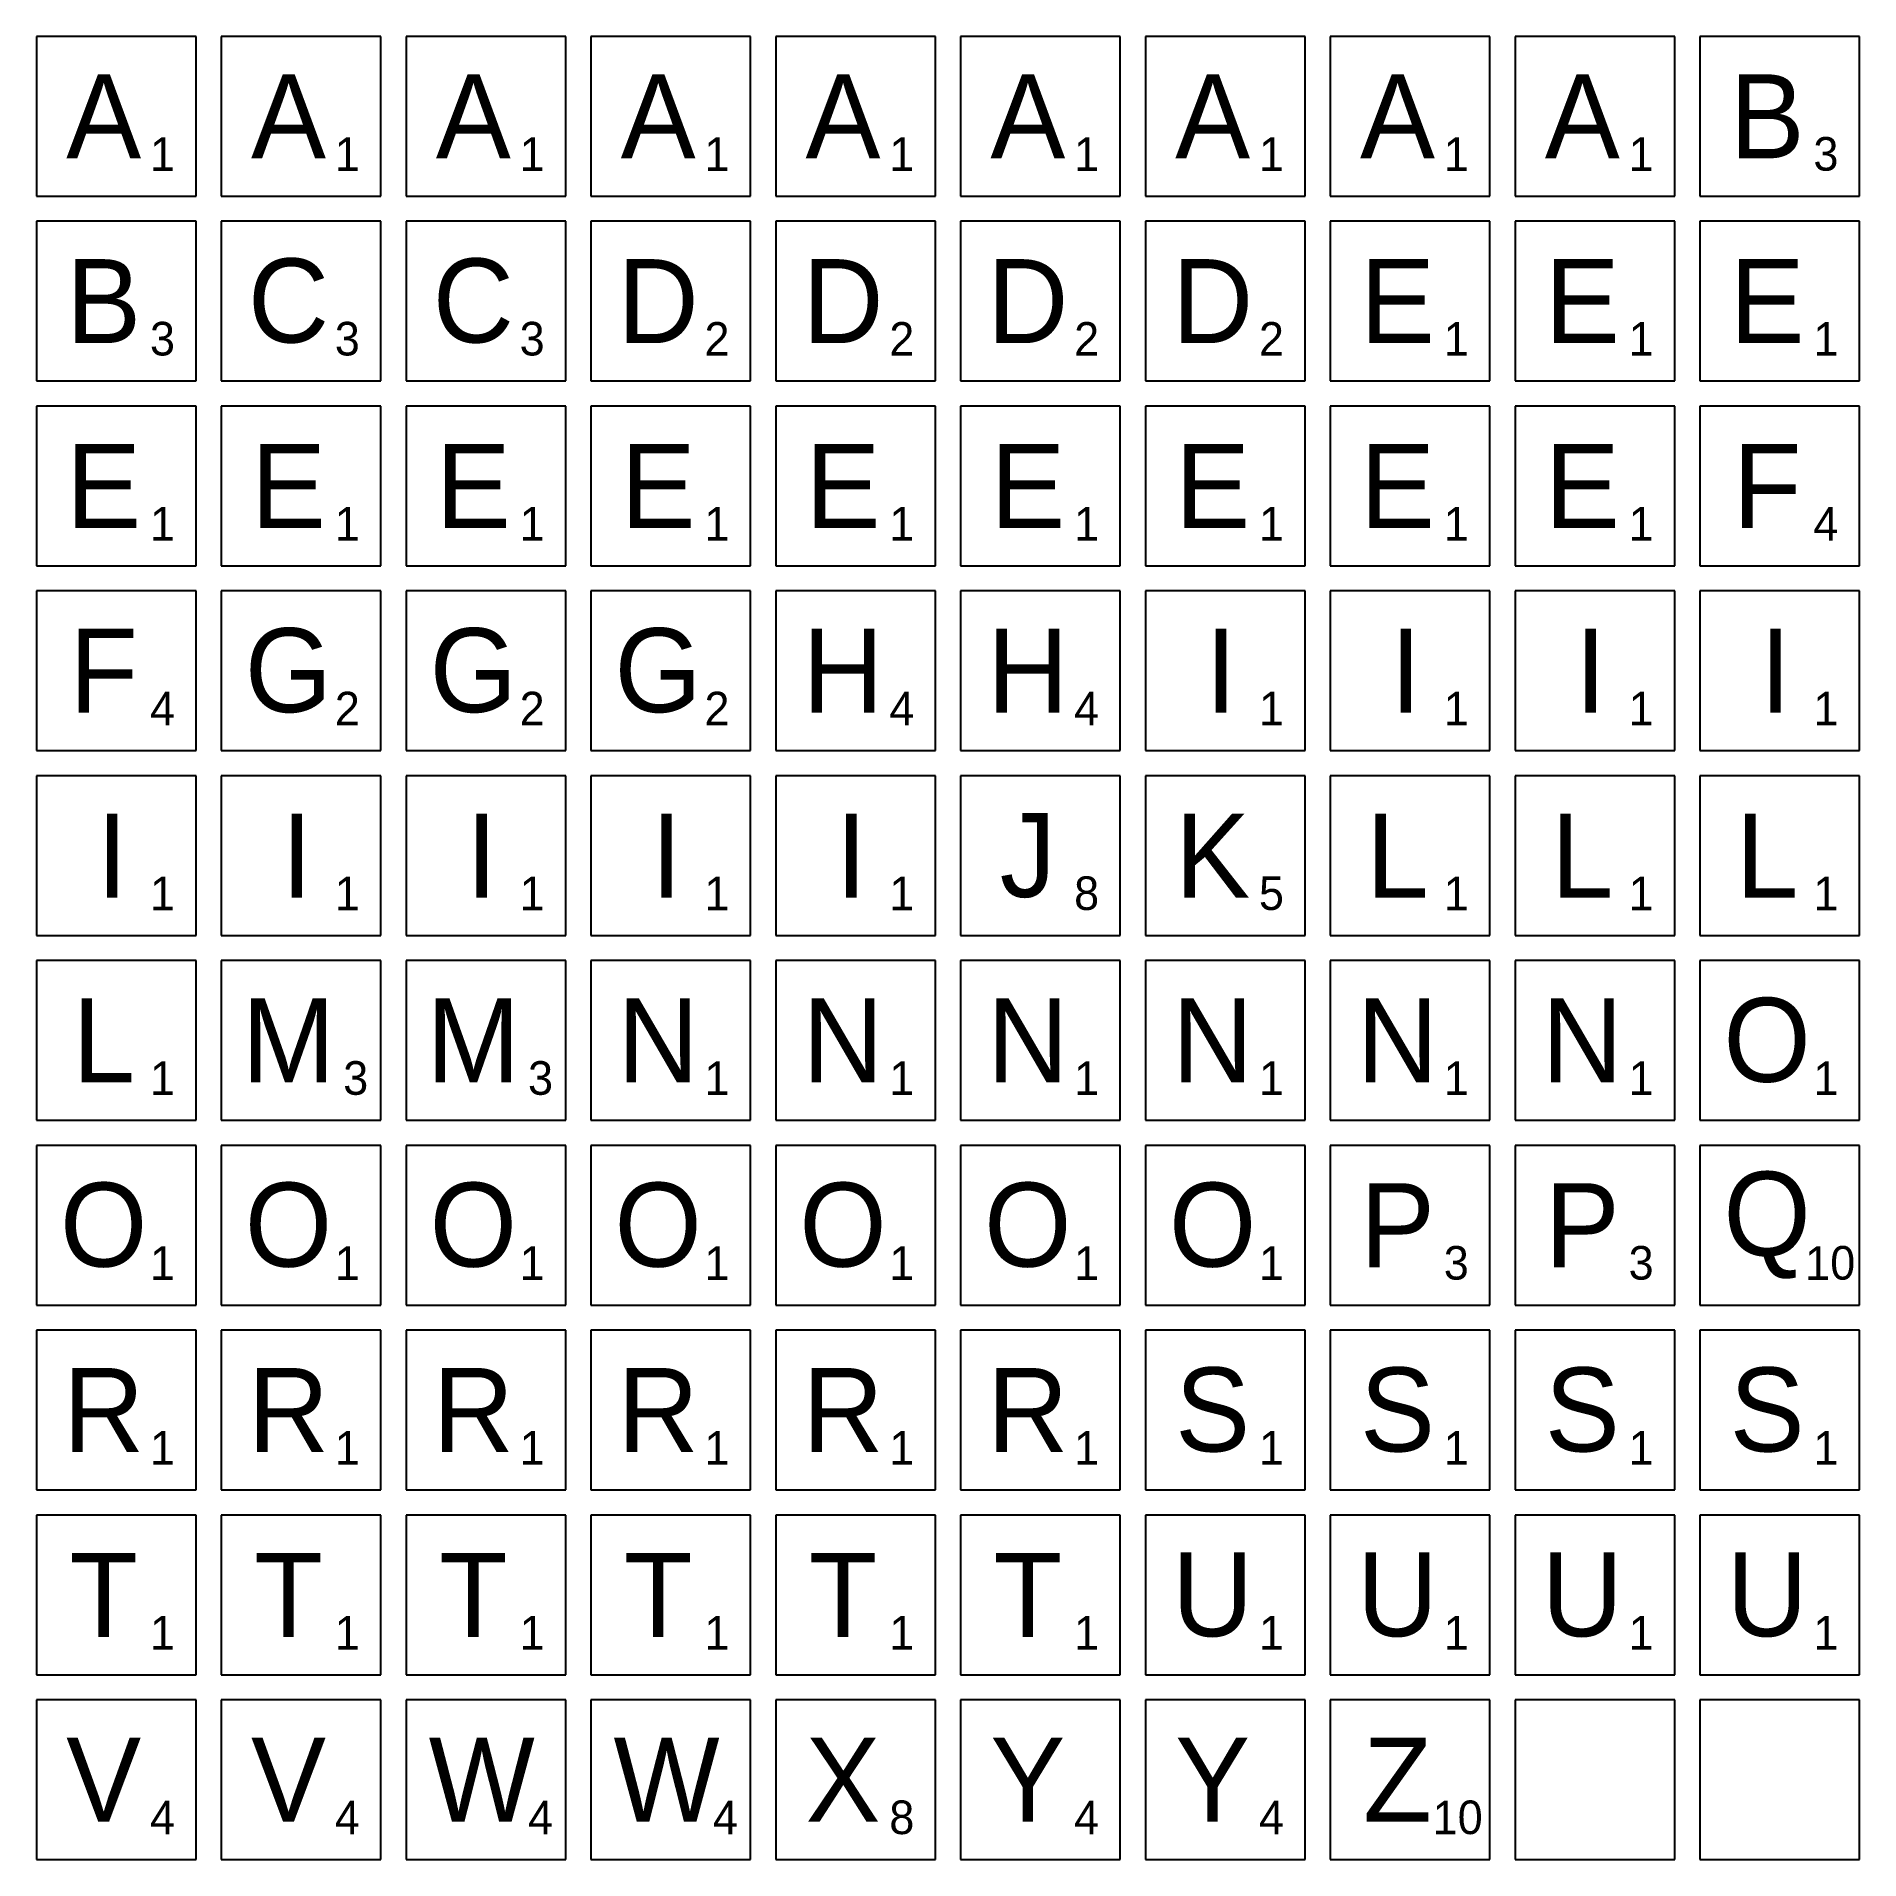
# Model space of a CAD drawing. Header units: millimetres. Extents: x 0 to 217, y 0 to 217.
import ezdxf

# ---------------------------------------------------------------- set-up
doc = ezdxf.new("R2010")
doc.units = ezdxf.units.MM
doc.layers.get('0').update_dxf_attribs({"linetype": 'CONTINUOUS', "lineweight": 25, "true_color": 0x000000})
doc.layers.add('letter', color=7, linetype='CONTINUOUS', lineweight=25, true_color=0x000000)
doc.layers.add('score', color=7, linetype='CONTINUOUS', lineweight=25, true_color=0x000000)
doc.styles.add('textstyle0', font='')
doc.styles.add('textstyle1', font='')
doc.styles.add('textstyle10', font='')
doc.styles.add('textstyle100', font='')
doc.styles.add('textstyle101', font='')
doc.styles.add('textstyle102', font='')
doc.styles.add('textstyle103', font='')
doc.styles.add('textstyle104', font='')
doc.styles.add('textstyle105', font='')
doc.styles.add('textstyle106', font='')
doc.styles.add('textstyle107', font='')
doc.styles.add('textstyle108', font='')
doc.styles.add('textstyle109', font='')
doc.styles.add('textstyle11', font='')
doc.styles.add('textstyle110', font='')
doc.styles.add('textstyle111', font='')
doc.styles.add('textstyle112', font='')
doc.styles.add('textstyle113', font='')
doc.styles.add('textstyle114', font='')
doc.styles.add('textstyle115', font='')
doc.styles.add('textstyle116', font='')
doc.styles.add('textstyle117', font='')
doc.styles.add('textstyle118', font='')
doc.styles.add('textstyle119', font='')
doc.styles.add('textstyle12', font='')
doc.styles.add('textstyle120', font='')
doc.styles.add('textstyle121', font='')
doc.styles.add('textstyle122', font='')
doc.styles.add('textstyle123', font='')
doc.styles.add('textstyle124', font='')
doc.styles.add('textstyle125', font='')
doc.styles.add('textstyle126', font='')
doc.styles.add('textstyle127', font='')
doc.styles.add('textstyle128', font='')
doc.styles.add('textstyle129', font='')
doc.styles.add('textstyle13', font='')
doc.styles.add('textstyle130', font='')
doc.styles.add('textstyle131', font='')
doc.styles.add('textstyle132', font='')
doc.styles.add('textstyle133', font='')
doc.styles.add('textstyle134', font='')
doc.styles.add('textstyle135', font='')
doc.styles.add('textstyle136', font='')
doc.styles.add('textstyle137', font='')
doc.styles.add('textstyle138', font='')
doc.styles.add('textstyle139', font='')
doc.styles.add('textstyle14', font='')
doc.styles.add('textstyle140', font='')
doc.styles.add('textstyle141', font='')
doc.styles.add('textstyle142', font='')
doc.styles.add('textstyle143', font='')
doc.styles.add('textstyle144', font='')
doc.styles.add('textstyle145', font='')
doc.styles.add('textstyle146', font='')
doc.styles.add('textstyle147', font='')
doc.styles.add('textstyle148', font='')
doc.styles.add('textstyle149', font='')
doc.styles.add('textstyle15', font='')
doc.styles.add('textstyle150', font='')
doc.styles.add('textstyle151', font='')
doc.styles.add('textstyle152', font='')
doc.styles.add('textstyle153', font='')
doc.styles.add('textstyle154', font='')
doc.styles.add('textstyle155', font='')
doc.styles.add('textstyle156', font='')
doc.styles.add('textstyle157', font='')
doc.styles.add('textstyle158', font='')
doc.styles.add('textstyle159', font='')
doc.styles.add('textstyle16', font='')
doc.styles.add('textstyle160', font='')
doc.styles.add('textstyle161', font='')
doc.styles.add('textstyle162', font='')
doc.styles.add('textstyle163', font='')
doc.styles.add('textstyle164', font='')
doc.styles.add('textstyle165', font='')
doc.styles.add('textstyle166', font='')
doc.styles.add('textstyle167', font='')
doc.styles.add('textstyle168', font='')
doc.styles.add('textstyle169', font='')
doc.styles.add('textstyle17', font='')
doc.styles.add('textstyle170', font='')
doc.styles.add('textstyle171', font='')
doc.styles.add('textstyle172', font='')
doc.styles.add('textstyle173', font='')
doc.styles.add('textstyle174', font='')
doc.styles.add('textstyle175', font='')
doc.styles.add('textstyle176', font='')
doc.styles.add('textstyle177', font='')
doc.styles.add('textstyle178', font='')
doc.styles.add('textstyle179', font='')
doc.styles.add('textstyle18', font='')
doc.styles.add('textstyle180', font='')
doc.styles.add('textstyle181', font='')
doc.styles.add('textstyle182', font='')
doc.styles.add('textstyle183', font='')
doc.styles.add('textstyle184', font='')
doc.styles.add('textstyle185', font='')
doc.styles.add('textstyle186', font='')
doc.styles.add('textstyle187', font='')
doc.styles.add('textstyle188', font='')
doc.styles.add('textstyle189', font='')
doc.styles.add('textstyle19', font='')
doc.styles.add('textstyle190', font='')
doc.styles.add('textstyle191', font='')
doc.styles.add('textstyle192', font='')
doc.styles.add('textstyle193', font='')
doc.styles.add('textstyle194', font='')
doc.styles.add('textstyle195', font='')
doc.styles.add('textstyle196', font='')
doc.styles.add('textstyle197', font='')
doc.styles.add('textstyle2', font='')
doc.styles.add('textstyle20', font='')
doc.styles.add('textstyle21', font='')
doc.styles.add('textstyle22', font='')
doc.styles.add('textstyle23', font='')
doc.styles.add('textstyle24', font='')
doc.styles.add('textstyle25', font='')
doc.styles.add('textstyle26', font='')
doc.styles.add('textstyle27', font='')
doc.styles.add('textstyle28', font='')
doc.styles.add('textstyle29', font='')
doc.styles.add('textstyle3', font='')
doc.styles.add('textstyle30', font='')
doc.styles.add('textstyle31', font='')
doc.styles.add('textstyle32', font='')
doc.styles.add('textstyle33', font='')
doc.styles.add('textstyle34', font='')
doc.styles.add('textstyle35', font='')
doc.styles.add('textstyle36', font='')
doc.styles.add('textstyle37', font='')
doc.styles.add('textstyle38', font='')
doc.styles.add('textstyle39', font='')
doc.styles.add('textstyle4', font='')
doc.styles.add('textstyle40', font='')
doc.styles.add('textstyle41', font='')
doc.styles.add('textstyle42', font='')
doc.styles.add('textstyle43', font='')
doc.styles.add('textstyle44', font='')
doc.styles.add('textstyle45', font='')
doc.styles.add('textstyle46', font='')
doc.styles.add('textstyle47', font='')
doc.styles.add('textstyle48', font='')
doc.styles.add('textstyle49', font='')
doc.styles.add('textstyle5', font='')
doc.styles.add('textstyle50', font='')
doc.styles.add('textstyle51', font='')
doc.styles.add('textstyle52', font='')
doc.styles.add('textstyle53', font='')
doc.styles.add('textstyle54', font='')
doc.styles.add('textstyle55', font='')
doc.styles.add('textstyle56', font='')
doc.styles.add('textstyle57', font='')
doc.styles.add('textstyle58', font='')
doc.styles.add('textstyle59', font='')
doc.styles.add('textstyle6', font='')
doc.styles.add('textstyle60', font='')
doc.styles.add('textstyle61', font='')
doc.styles.add('textstyle62', font='')
doc.styles.add('textstyle63', font='')
doc.styles.add('textstyle64', font='')
doc.styles.add('textstyle65', font='')
doc.styles.add('textstyle66', font='')
doc.styles.add('textstyle67', font='')
doc.styles.add('textstyle68', font='')
doc.styles.add('textstyle69', font='')
doc.styles.add('textstyle7', font='')
doc.styles.add('textstyle70', font='')
doc.styles.add('textstyle71', font='')
doc.styles.add('textstyle72', font='')
doc.styles.add('textstyle73', font='')
doc.styles.add('textstyle74', font='')
doc.styles.add('textstyle75', font='')
doc.styles.add('textstyle76', font='')
doc.styles.add('textstyle77', font='')
doc.styles.add('textstyle78', font='')
doc.styles.add('textstyle79', font='')
doc.styles.add('textstyle8', font='')
doc.styles.add('textstyle80', font='')
doc.styles.add('textstyle81', font='')
doc.styles.add('textstyle82', font='')
doc.styles.add('textstyle83', font='')
doc.styles.add('textstyle84', font='')
doc.styles.add('textstyle85', font='')
doc.styles.add('textstyle86', font='')
doc.styles.add('textstyle87', font='')
doc.styles.add('textstyle88', font='')
doc.styles.add('textstyle89', font='')
doc.styles.add('textstyle9', font='')
doc.styles.add('textstyle90', font='')
doc.styles.add('textstyle91', font='')
doc.styles.add('textstyle92', font='')
doc.styles.add('textstyle93', font='')
doc.styles.add('textstyle94', font='')
doc.styles.add('textstyle95', font='')
doc.styles.add('textstyle96', font='')
doc.styles.add('textstyle97', font='')
doc.styles.add('textstyle98', font='')
doc.styles.add('textstyle99', font='')
doc.styles.get('textstyle0').set_extended_font_data('Eurostile')
doc.styles.get('textstyle1').set_extended_font_data('Eurostile')
doc.styles.get('textstyle10').set_extended_font_data('Eurostile')
doc.styles.get('textstyle100').set_extended_font_data('Eurostile')
doc.styles.get('textstyle101').set_extended_font_data('Eurostile')
doc.styles.get('textstyle102').set_extended_font_data('Eurostile')
doc.styles.get('textstyle103').set_extended_font_data('Eurostile')
doc.styles.get('textstyle104').set_extended_font_data('Eurostile')
doc.styles.get('textstyle105').set_extended_font_data('Eurostile')
doc.styles.get('textstyle106').set_extended_font_data('Eurostile')
doc.styles.get('textstyle107').set_extended_font_data('Eurostile')
doc.styles.get('textstyle108').set_extended_font_data('Eurostile')
doc.styles.get('textstyle109').set_extended_font_data('Eurostile')
doc.styles.get('textstyle11').set_extended_font_data('Eurostile')
doc.styles.get('textstyle110').set_extended_font_data('Eurostile')
doc.styles.get('textstyle111').set_extended_font_data('Eurostile')
doc.styles.get('textstyle112').set_extended_font_data('Eurostile')
doc.styles.get('textstyle113').set_extended_font_data('Eurostile')
doc.styles.get('textstyle114').set_extended_font_data('Eurostile')
doc.styles.get('textstyle115').set_extended_font_data('Eurostile')
doc.styles.get('textstyle116').set_extended_font_data('Eurostile')
doc.styles.get('textstyle117').set_extended_font_data('Eurostile')
doc.styles.get('textstyle118').set_extended_font_data('Eurostile')
doc.styles.get('textstyle119').set_extended_font_data('Eurostile')
doc.styles.get('textstyle12').set_extended_font_data('Eurostile')
doc.styles.get('textstyle120').set_extended_font_data('Eurostile')
doc.styles.get('textstyle121').set_extended_font_data('Eurostile')
doc.styles.get('textstyle122').set_extended_font_data('Eurostile')
doc.styles.get('textstyle123').set_extended_font_data('Eurostile')
doc.styles.get('textstyle124').set_extended_font_data('Eurostile')
doc.styles.get('textstyle125').set_extended_font_data('Eurostile')
doc.styles.get('textstyle126').set_extended_font_data('Eurostile')
doc.styles.get('textstyle127').set_extended_font_data('Eurostile')
doc.styles.get('textstyle128').set_extended_font_data('Eurostile')
doc.styles.get('textstyle129').set_extended_font_data('Eurostile')
doc.styles.get('textstyle13').set_extended_font_data('Eurostile')
doc.styles.get('textstyle130').set_extended_font_data('Eurostile')
doc.styles.get('textstyle131').set_extended_font_data('Eurostile')
doc.styles.get('textstyle132').set_extended_font_data('Eurostile')
doc.styles.get('textstyle133').set_extended_font_data('Eurostile')
doc.styles.get('textstyle134').set_extended_font_data('Eurostile')
doc.styles.get('textstyle135').set_extended_font_data('Eurostile')
doc.styles.get('textstyle136').set_extended_font_data('Eurostile')
doc.styles.get('textstyle137').set_extended_font_data('Eurostile')
doc.styles.get('textstyle138').set_extended_font_data('Eurostile')
doc.styles.get('textstyle139').set_extended_font_data('Eurostile')
doc.styles.get('textstyle14').set_extended_font_data('Eurostile')
doc.styles.get('textstyle140').set_extended_font_data('Eurostile')
doc.styles.get('textstyle141').set_extended_font_data('Eurostile')
doc.styles.get('textstyle142').set_extended_font_data('Eurostile')
doc.styles.get('textstyle143').set_extended_font_data('Eurostile')
doc.styles.get('textstyle144').set_extended_font_data('Eurostile')
doc.styles.get('textstyle145').set_extended_font_data('Eurostile')
doc.styles.get('textstyle146').set_extended_font_data('Eurostile')
doc.styles.get('textstyle147').set_extended_font_data('Eurostile')
doc.styles.get('textstyle148').set_extended_font_data('Eurostile')
doc.styles.get('textstyle149').set_extended_font_data('Eurostile')
doc.styles.get('textstyle15').set_extended_font_data('Eurostile')
doc.styles.get('textstyle150').set_extended_font_data('Eurostile')
doc.styles.get('textstyle151').set_extended_font_data('Eurostile')
doc.styles.get('textstyle152').set_extended_font_data('Eurostile')
doc.styles.get('textstyle153').set_extended_font_data('Eurostile')
doc.styles.get('textstyle154').set_extended_font_data('Eurostile')
doc.styles.get('textstyle155').set_extended_font_data('Eurostile')
doc.styles.get('textstyle156').set_extended_font_data('Eurostile')
doc.styles.get('textstyle157').set_extended_font_data('Eurostile')
doc.styles.get('textstyle158').set_extended_font_data('Eurostile')
doc.styles.get('textstyle159').set_extended_font_data('Eurostile')
doc.styles.get('textstyle16').set_extended_font_data('Eurostile')
doc.styles.get('textstyle160').set_extended_font_data('Eurostile')
doc.styles.get('textstyle161').set_extended_font_data('Eurostile')
doc.styles.get('textstyle162').set_extended_font_data('Eurostile')
doc.styles.get('textstyle163').set_extended_font_data('Eurostile')
doc.styles.get('textstyle164').set_extended_font_data('Eurostile')
doc.styles.get('textstyle165').set_extended_font_data('Eurostile')
doc.styles.get('textstyle166').set_extended_font_data('Eurostile')
doc.styles.get('textstyle167').set_extended_font_data('Eurostile')
doc.styles.get('textstyle168').set_extended_font_data('Eurostile')
doc.styles.get('textstyle169').set_extended_font_data('Eurostile')
doc.styles.get('textstyle17').set_extended_font_data('Eurostile')
doc.styles.get('textstyle170').set_extended_font_data('Eurostile')
doc.styles.get('textstyle171').set_extended_font_data('Eurostile')
doc.styles.get('textstyle172').set_extended_font_data('Eurostile')
doc.styles.get('textstyle173').set_extended_font_data('Eurostile')
doc.styles.get('textstyle174').set_extended_font_data('Eurostile')
doc.styles.get('textstyle175').set_extended_font_data('Eurostile')
doc.styles.get('textstyle176').set_extended_font_data('Eurostile')
doc.styles.get('textstyle177').set_extended_font_data('Eurostile')
doc.styles.get('textstyle178').set_extended_font_data('Eurostile')
doc.styles.get('textstyle179').set_extended_font_data('Eurostile')
doc.styles.get('textstyle18').set_extended_font_data('Eurostile')
doc.styles.get('textstyle180').set_extended_font_data('Eurostile')
doc.styles.get('textstyle181').set_extended_font_data('Eurostile')
doc.styles.get('textstyle182').set_extended_font_data('Eurostile')
doc.styles.get('textstyle183').set_extended_font_data('Eurostile')
doc.styles.get('textstyle184').set_extended_font_data('Eurostile')
doc.styles.get('textstyle185').set_extended_font_data('Eurostile')
doc.styles.get('textstyle186').set_extended_font_data('Eurostile')
doc.styles.get('textstyle187').set_extended_font_data('Eurostile')
doc.styles.get('textstyle188').set_extended_font_data('Eurostile')
doc.styles.get('textstyle189').set_extended_font_data('Eurostile')
doc.styles.get('textstyle19').set_extended_font_data('Eurostile')
doc.styles.get('textstyle190').set_extended_font_data('Eurostile')
doc.styles.get('textstyle191').set_extended_font_data('Eurostile')
doc.styles.get('textstyle192').set_extended_font_data('Eurostile')
doc.styles.get('textstyle193').set_extended_font_data('Eurostile')
doc.styles.get('textstyle194').set_extended_font_data('Eurostile')
doc.styles.get('textstyle195').set_extended_font_data('Eurostile')
doc.styles.get('textstyle196').set_extended_font_data('Eurostile')
doc.styles.get('textstyle197').set_extended_font_data('Eurostile')
doc.styles.get('textstyle2').set_extended_font_data('Eurostile')
doc.styles.get('textstyle20').set_extended_font_data('Eurostile')
doc.styles.get('textstyle21').set_extended_font_data('Eurostile')
doc.styles.get('textstyle22').set_extended_font_data('Eurostile')
doc.styles.get('textstyle23').set_extended_font_data('Eurostile')
doc.styles.get('textstyle24').set_extended_font_data('Eurostile')
doc.styles.get('textstyle25').set_extended_font_data('Eurostile')
doc.styles.get('textstyle26').set_extended_font_data('Eurostile')
doc.styles.get('textstyle27').set_extended_font_data('Eurostile')
doc.styles.get('textstyle28').set_extended_font_data('Eurostile')
doc.styles.get('textstyle29').set_extended_font_data('Eurostile')
doc.styles.get('textstyle3').set_extended_font_data('Eurostile')
doc.styles.get('textstyle30').set_extended_font_data('Eurostile')
doc.styles.get('textstyle31').set_extended_font_data('Eurostile')
doc.styles.get('textstyle32').set_extended_font_data('Eurostile')
doc.styles.get('textstyle33').set_extended_font_data('Eurostile')
doc.styles.get('textstyle34').set_extended_font_data('Eurostile')
doc.styles.get('textstyle35').set_extended_font_data('Eurostile')
doc.styles.get('textstyle36').set_extended_font_data('Eurostile')
doc.styles.get('textstyle37').set_extended_font_data('Eurostile')
doc.styles.get('textstyle38').set_extended_font_data('Eurostile')
doc.styles.get('textstyle39').set_extended_font_data('Eurostile')
doc.styles.get('textstyle4').set_extended_font_data('Eurostile')
doc.styles.get('textstyle40').set_extended_font_data('Eurostile')
doc.styles.get('textstyle41').set_extended_font_data('Eurostile')
doc.styles.get('textstyle42').set_extended_font_data('Eurostile')
doc.styles.get('textstyle43').set_extended_font_data('Eurostile')
doc.styles.get('textstyle44').set_extended_font_data('Eurostile')
doc.styles.get('textstyle45').set_extended_font_data('Eurostile')
doc.styles.get('textstyle46').set_extended_font_data('Eurostile')
doc.styles.get('textstyle47').set_extended_font_data('Eurostile')
doc.styles.get('textstyle48').set_extended_font_data('Eurostile')
doc.styles.get('textstyle49').set_extended_font_data('Eurostile')
doc.styles.get('textstyle5').set_extended_font_data('Eurostile')
doc.styles.get('textstyle50').set_extended_font_data('Eurostile')
doc.styles.get('textstyle51').set_extended_font_data('Eurostile')
doc.styles.get('textstyle52').set_extended_font_data('Eurostile')
doc.styles.get('textstyle53').set_extended_font_data('Eurostile')
doc.styles.get('textstyle54').set_extended_font_data('Eurostile')
doc.styles.get('textstyle55').set_extended_font_data('Eurostile')
doc.styles.get('textstyle56').set_extended_font_data('Eurostile')
doc.styles.get('textstyle57').set_extended_font_data('Eurostile')
doc.styles.get('textstyle58').set_extended_font_data('Eurostile')
doc.styles.get('textstyle59').set_extended_font_data('Eurostile')
doc.styles.get('textstyle6').set_extended_font_data('Eurostile')
doc.styles.get('textstyle60').set_extended_font_data('Eurostile')
doc.styles.get('textstyle61').set_extended_font_data('Eurostile')
doc.styles.get('textstyle62').set_extended_font_data('Eurostile')
doc.styles.get('textstyle63').set_extended_font_data('Eurostile')
doc.styles.get('textstyle64').set_extended_font_data('Eurostile')
doc.styles.get('textstyle65').set_extended_font_data('Eurostile')
doc.styles.get('textstyle66').set_extended_font_data('Eurostile')
doc.styles.get('textstyle67').set_extended_font_data('Eurostile')
doc.styles.get('textstyle68').set_extended_font_data('Eurostile')
doc.styles.get('textstyle69').set_extended_font_data('Eurostile')
doc.styles.get('textstyle7').set_extended_font_data('Eurostile')
doc.styles.get('textstyle70').set_extended_font_data('Eurostile')
doc.styles.get('textstyle71').set_extended_font_data('Eurostile')
doc.styles.get('textstyle72').set_extended_font_data('Eurostile')
doc.styles.get('textstyle73').set_extended_font_data('Eurostile')
doc.styles.get('textstyle74').set_extended_font_data('Eurostile')
doc.styles.get('textstyle75').set_extended_font_data('Eurostile')
doc.styles.get('textstyle76').set_extended_font_data('Eurostile')
doc.styles.get('textstyle77').set_extended_font_data('Eurostile')
doc.styles.get('textstyle78').set_extended_font_data('Eurostile')
doc.styles.get('textstyle79').set_extended_font_data('Eurostile')
doc.styles.get('textstyle8').set_extended_font_data('Eurostile')
doc.styles.get('textstyle80').set_extended_font_data('Eurostile')
doc.styles.get('textstyle81').set_extended_font_data('Eurostile')
doc.styles.get('textstyle82').set_extended_font_data('Eurostile')
doc.styles.get('textstyle83').set_extended_font_data('Eurostile')
doc.styles.get('textstyle84').set_extended_font_data('Eurostile')
doc.styles.get('textstyle85').set_extended_font_data('Eurostile')
doc.styles.get('textstyle86').set_extended_font_data('Eurostile')
doc.styles.get('textstyle87').set_extended_font_data('Eurostile')
doc.styles.get('textstyle88').set_extended_font_data('Eurostile')
doc.styles.get('textstyle89').set_extended_font_data('Eurostile')
doc.styles.get('textstyle9').set_extended_font_data('Eurostile')
doc.styles.get('textstyle90').set_extended_font_data('Eurostile')
doc.styles.get('textstyle91').set_extended_font_data('Eurostile')
doc.styles.get('textstyle92').set_extended_font_data('Eurostile')
doc.styles.get('textstyle93').set_extended_font_data('Eurostile')
doc.styles.get('textstyle94').set_extended_font_data('Eurostile')
doc.styles.get('textstyle95').set_extended_font_data('Eurostile')
doc.styles.get('textstyle96').set_extended_font_data('Eurostile')
doc.styles.get('textstyle97').set_extended_font_data('Eurostile')
doc.styles.get('textstyle98').set_extended_font_data('Eurostile')
doc.styles.get('textstyle99').set_extended_font_data('Eurostile')

msp = doc.modelspace()

# ---------------------------------------------------------------- texts
at = {"layer": 'letter', "char_height": 10, "attachment_point": 5}
for s, insert, style in [('A', (8, 207.5), 'textstyle71'), ('A', (30, 207.5), 'textstyle67'), ('A', (52, 207.5), 'textstyle69'), ('A', (74, 207.5), 'textstyle92'), ('A', (96, 207.5), 'textstyle94'), ('A', (118, 207.5), 'textstyle88'), ('A', (140, 207.5), 'textstyle90'), ('A', (162, 207.5), 'textstyle84'), ('A', (184, 207.5), 'textstyle86'), ('B', (206, 207.5), 'textstyle81'), ('B', (8, 185.5), 'textstyle114'), ('C', (30, 185.5), 'textstyle119'), ('C', (52, 185.5), 'textstyle103'), ('D', (74, 185.5), 'textstyle101'), ('D', (96, 185.5), 'textstyle72'), ('D', (118, 185.5), 'textstyle80'), ('D', (140, 185.5), 'textstyle78'), ('E', (162, 185.5), 'textstyle76'), ('E', (184, 185.5), 'textstyle74'), ('E', (206, 185.5), 'textstyle117'), ('E', (8, 163.5), 'textstyle106'), ('E', (30, 163.5), 'textstyle139'), ('E', (52, 163.5), 'textstyle137'), ('E', (74, 163.5), 'textstyle127'), ('E', (96, 163.5), 'textstyle99'), ('E', (118, 163.5), 'textstyle97'), ('E', (140, 163.5), 'textstyle113'), ('E', (162, 163.5), 'textstyle111'), ('E', (184, 163.5), 'textstyle109'), ('F', (206, 163.5), 'textstyle104'), ('F', (8, 141.5), 'textstyle130'), ('G', (30, 141.5), 'textstyle6'), ('G', (52, 141.5), 'textstyle4'), ('G', (74, 141.5), 'textstyle2'), ('H', (96, 141.5), 'textstyle125'), ('H', (118, 141.5), 'textstyle123'), ('I', (141, 141.5), 'textstyle121'), ('I', (163, 141.5), 'textstyle135'), ('I', (185, 141.5), 'textstyle133'), ('I', (207, 141.5), 'textstyle128'), ('I', (9, 119.5), 'textstyle195'), ('I', (31, 119.5), 'textstyle26'), ('I', (53, 119.5), 'textstyle24'), ('I', (75, 119.5), 'textstyle22'), ('I', (97, 119.5), 'textstyle192'), ('J', (118, 119.5), 'textstyle190'), ('K', (140, 119.5), 'textstyle188'), ('L', (162, 119.5), 'textstyle186'), ('L', (184, 119.5), 'textstyle0'), ('L', (206, 119.5), 'textstyle193'), ('L', (8, 97.5), 'textstyle17'), ('M', (30, 97.5), 'textstyle38'), ('M', (52, 97.5), 'textstyle46'), ('N', (74, 97.5), 'textstyle44'), ('N', (96, 97.5), 'textstyle20'), ('N', (118, 97.5), 'textstyle14'), ('N', (140, 97.5), 'textstyle12'), ('N', (162, 97.5), 'textstyle10'), ('N', (184, 97.5), 'textstyle8'), ('O', (206, 97.5), 'textstyle15'), ('O', (8, 75.5), 'textstyle29'), ('O', (30, 75.5), 'textstyle58'), ('O', (52, 75.5), 'textstyle56'), ('O', (74, 75.5), 'textstyle66'), ('O', (96, 75.5), 'textstyle42'), ('O', (118, 75.5), 'textstyle40'), ('O', (140, 75.5), 'textstyle36'), ('P', (162, 75.5), 'textstyle34'), ('P', (184, 75.5), 'textstyle32'), ('Q', (206, 75.5), 'textstyle27'), ('S', (140, 53.5), 'textstyle60'), ('S', (162, 53.5), 'textstyle54'), ('S', (184, 53.5), 'textstyle52'), ('S', (206, 53.5), 'textstyle47'), ('R', (8, 53.5), 'textstyle49'), ('R', (30, 53.5), 'textstyle151'), ('R', (52, 53.5), 'textstyle149'), ('R', (74, 53.5), 'textstyle147'), ('R', (96, 53.5), 'textstyle64'), ('R', (118, 53.5), 'textstyle62'), ('T', (8, 31.5), 'textstyle142'), ('T', (30, 31.5), 'textstyle172'), ('T', (52, 31.5), 'textstyle170'), ('T', (74, 31.5), 'textstyle168'), ('T', (96, 31.5), 'textstyle159'), ('T', (118, 31.5), 'textstyle157'), ('U', (140, 31.5), 'textstyle155'), ('U', (162, 31.5), 'textstyle153'), ('U', (184, 31.5), 'textstyle145'), ('U', (206, 31.5), 'textstyle140'), ('V', (8, 9.5), 'textstyle173'), ('V', (30, 9.5), 'textstyle162'), ('W', (53, 9.5), 'textstyle160'), ('W', (75, 9.5), 'textstyle183'), ('X', (96, 9.5), 'textstyle166'), ('Y', (118, 9.5), 'textstyle179'), ('Y', (140, 9.5), 'textstyle177'), ('Z', (162, 9.5), 'textstyle175')]:
    msp.add_mtext(s, dxfattribs=dict(at, insert=insert, style=style))
at = {"layer": 'score', "char_height": 4, "attachment_point": 5}
for s, insert, style in [('1', (15, 203), 'textstyle68'), ('1', (37, 203), 'textstyle70'), ('1', (59, 203), 'textstyle93'), ('1', (81, 203), 'textstyle95'), ('1', (103, 203), 'textstyle89'), ('1', (125, 203), 'textstyle91'), ('1', (147, 203), 'textstyle85'), ('1', (169, 203), 'textstyle87'), ('1', (191, 203), 'textstyle82'), ('3', (213, 203), 'textstyle83'), ('3', (15, 181), 'textstyle118'), ('3', (37, 181), 'textstyle102'), ('3', (59, 181), 'textstyle100'), ('2', (81, 181), 'textstyle98'), ('2', (103, 181), 'textstyle79'), ('2', (125, 181), 'textstyle77'), ('2', (147, 181), 'textstyle75'), ('1', (169, 181), 'textstyle73'), ('1', (191, 181), 'textstyle115'), ('1', (213, 181), 'textstyle116'), ('1', (15, 159), 'textstyle138'), ('1', (37, 159), 'textstyle136'), ('1', (59, 159), 'textstyle126'), ('1', (81, 159), 'textstyle124'), ('1', (103, 159), 'textstyle96'), ('1', (125, 159), 'textstyle112'), ('1', (147, 159), 'textstyle110'), ('1', (169, 159), 'textstyle108'), ('1', (191, 159), 'textstyle105'), ('4', (213, 159), 'textstyle107'), ('4', (15, 137), 'textstyle5'), ('2', (37, 137), 'textstyle3'), ('2', (59, 137), 'textstyle1'), ('2', (81, 137), 'textstyle191'), ('4', (103, 137), 'textstyle122'), ('4', (125, 137), 'textstyle120'), ('1', (147, 137), 'textstyle134'), ('1', (169, 137), 'textstyle132'), ('1', (191, 137), 'textstyle129'), ('1', (213, 137), 'textstyle131'), ('1', (15, 115), 'textstyle25'), ('1', (37, 115), 'textstyle23'), ('1', (59, 115), 'textstyle21'), ('1', (81, 115), 'textstyle19'), ('1', (103, 115), 'textstyle189'), ('8', (125, 115), 'textstyle187'), ('5', (147, 115), 'textstyle185'), ('1', (169, 115), 'textstyle197'), ('1', (191, 115), 'textstyle194'), ('1', (213, 115), 'textstyle196'), ('1', (15, 93), 'textstyle37'), ('3', (38, 93), 'textstyle45'), ('3', (60, 93), 'textstyle43'), ('1', (81, 93), 'textstyle41'), ('1', (103, 93), 'textstyle13'), ('1', (125, 93), 'textstyle11'), ('1', (147, 93), 'textstyle9'), ('1', (169, 93), 'textstyle7'), ('1', (191, 93), 'textstyle16'), ('1', (213, 93), 'textstyle18'), ('1', (15, 71), 'textstyle57'), ('1', (37, 71), 'textstyle55'), ('1', (59, 71), 'textstyle65'), ('1', (81, 71), 'textstyle63'), ('1', (103, 71), 'textstyle39'), ('1', (125, 71), 'textstyle35'), ('1', (147, 71), 'textstyle33'), ('3', (169, 71), 'textstyle31'), ('3', (191, 71), 'textstyle28'), ('1', (212, 71), 'textstyle30'), ('0', (215, 71), 'textstyle180'), ('1', (15, 49), 'textstyle150'), ('1', (37, 49), 'textstyle148'), ('1', (59, 49), 'textstyle146'), ('1', (81, 49), 'textstyle158'), ('1', (103, 49), 'textstyle61'), ('1', (125, 49), 'textstyle59'), ('1', (147, 49), 'textstyle53'), ('1', (169, 49), 'textstyle51'), ('1', (191, 49), 'textstyle48'), ('1', (213, 49), 'textstyle50'), ('1', (15, 27), 'textstyle171'), ('1', (37, 27), 'textstyle169'), ('1', (59, 27), 'textstyle167'), ('1', (81, 27), 'textstyle165'), ('1', (103, 27), 'textstyle156'), ('1', (125, 27), 'textstyle154'), ('1', (147, 27), 'textstyle152'), ('1', (169, 27), 'textstyle144'), ('1', (191, 27), 'textstyle141'), ('1', (213, 27), 'textstyle143'), ('4', (15, 5), 'textstyle164'), ('4', (37, 5), 'textstyle163'), ('4', (60, 5), 'textstyle161'), ('4', (82, 5), 'textstyle184'), ('8', (103, 5), 'textstyle178'), ('4', (125, 5), 'textstyle176'), ('4', (147, 5), 'textstyle174'), ('1', (167.66, 5), 'textstyle182'), ('0', (170.66, 5), 'textstyle181')]:
    msp.add_mtext(s, dxfattribs=dict(at, insert=insert, style=style))

# ---------------------------------------------------------------- linework, layer by layer
for p, q in [((19, 217), (0, 217)), ((0, 217), (0, 198)), ((19, 198), (19, 217)), ((22, 217), (22, 198)), ((41, 217), (22, 217)), ((41, 198), (41, 217)), ((63, 217), (44, 217)), ((44, 217), (44, 198)), ((63, 198), (63, 217)), ((85, 217), (66, 217)), ((66, 217), (66, 198)), ((85, 198), (85, 217)), ((107, 217), (88, 217)), ((88, 217), (88, 198)), ((107, 198), (107, 217)), ((129, 217), (110, 217)), ((110, 217), (110, 198)), ((129, 198), (129, 217)), ((151, 217), (132, 217)), ((132, 217), (132, 198)), ((151, 198), (151, 217)), ((173, 217), (154, 217)), ((154, 217), (154, 198)), ((173, 198), (173, 217)), ((195, 217), (176, 217)), ((176, 217), (176, 198)), ((195, 198), (195, 217)), ((217, 217), (198, 217)), ((198, 217), (198, 198)), ((217, 198), (217, 217)), ((0, 198), (19, 198)), ((22, 198), (41, 198)), ((44, 198), (63, 198)), ((66, 198), (85, 198)), ((88, 198), (107, 198)), ((110, 198), (129, 198)), ((132, 198), (151, 198)), ((154, 198), (173, 198)), ((176, 198), (195, 198)), ((198, 198), (217, 198)), ((0, 195), (0, 176)), ((19, 195), (0, 195)), ((19, 176), (19, 195)), ((22, 195), (22, 176)), ((41, 195), (22, 195)), ((41, 176), (41, 195)), ((63, 195), (44, 195)), ((44, 195), (44, 176)), ((63, 176), (63, 195)), ((85, 195), (66, 195)), ((66, 195), (66, 176)), ((85, 176), (85, 195)), ((107, 195), (88, 195)), ((88, 195), (88, 176)), ((107, 176), (107, 195)), ((129, 195), (110, 195)), ((110, 195), (110, 176)), ((129, 176), (129, 195)), ((151, 195), (132, 195)), ((132, 195), (132, 176)), ((151, 176), (151, 195)), ((173, 195), (154, 195)), ((154, 195), (154, 176)), ((173, 176), (173, 195)), ((195, 195), (176, 195)), ((176, 195), (176, 176)), ((195, 176), (195, 195)), ((217, 195), (198, 195)), ((198, 195), (198, 176)), ((217, 176), (217, 195)), ((0, 176), (19, 176)), ((22, 176), (41, 176)), ((44, 176), (63, 176)), ((66, 176), (85, 176)), ((88, 176), (107, 176)), ((110, 176), (129, 176)), ((132, 176), (151, 176)), ((154, 176), (173, 176)), ((176, 176), (195, 176)), ((198, 176), (217, 176)), ((19, 173), (0, 173)), ((0, 173), (0, 154)), ((19, 154), (19, 173)), ((22, 173), (22, 154)), ((41, 173), (22, 173)), ((41, 154), (41, 173)), ((63, 173), (44, 173)), ((44, 173), (44, 154)), ((63, 154), (63, 173)), ((85, 173), (66, 173)), ((66, 173), (66, 154)), ((85, 154), (85, 173)), ((107, 173), (88, 173)), ((88, 173), (88, 154)), ((107, 154), (107, 173)), ((129, 173), (110, 173)), ((110, 173), (110, 154)), ((129, 154), (129, 173)), ((151, 173), (132, 173)), ((132, 173), (132, 154)), ((151, 154), (151, 173)), ((173, 173), (154, 173)), ((154, 173), (154, 154)), ((173, 154), (173, 173)), ((195, 173), (176, 173)), ((176, 173), (176, 154)), ((195, 154), (195, 173)), ((217, 173), (198, 173)), ((198, 173), (198, 154)), ((217, 154), (217, 173)), ((0, 154), (19, 154)), ((22, 154), (41, 154)), ((44, 154), (63, 154)), ((66, 154), (85, 154)), ((88, 154), (107, 154)), ((110, 154), (129, 154)), ((132, 154), (151, 154)), ((154, 154), (173, 154)), ((176, 154), (195, 154)), ((198, 154), (217, 154)), ((19, 151), (0, 151)), ((0, 151), (0, 132)), ((19, 132), (19, 151)), ((22, 151), (22, 132)), ((41, 151), (22, 151)), ((41, 132), (41, 151)), ((63, 151), (44, 151)), ((44, 151), (44, 132)), ((63, 132), (63, 151)), ((85, 151), (66, 151)), ((66, 151), (66, 132)), ((85, 132), (85, 151)), ((107, 151), (88, 151)), ((88, 151), (88, 132)), ((107, 132), (107, 151)), ((129, 151), (110, 151)), ((110, 151), (110, 132)), ((129, 132), (129, 151)), ((151, 151), (132, 151)), ((132, 151), (132, 132)), ((151, 132), (151, 151)), ((173, 151), (154, 151)), ((154, 151), (154, 132)), ((173, 132), (173, 151)), ((195, 151), (176, 151)), ((176, 151), (176, 132)), ((195, 132), (195, 151)), ((217, 151), (198, 151)), ((198, 151), (198, 132)), ((217, 132), (217, 151)), ((0, 132), (19, 132)), ((22, 132), (41, 132)), ((44, 132), (63, 132)), ((66, 132), (85, 132)), ((88, 132), (107, 132)), ((110, 132), (129, 132)), ((132, 132), (151, 132)), ((154, 132), (173, 132)), ((176, 132), (195, 132)), ((198, 132), (217, 132)), ((19, 129), (0, 129)), ((0, 129), (0, 110)), ((19, 110), (19, 129)), ((22, 129), (22, 110)), ((41, 129), (22, 129)), ((41, 110), (41, 129)), ((63, 129), (44, 129)), ((44, 129), (44, 110)), ((63, 110), (63, 129)), ((85, 129), (66, 129)), ((66, 129), (66, 110)), ((85, 110), (85, 129)), ((107, 129), (88, 129)), ((88, 129), (88, 110)), ((107, 110), (107, 129)), ((129, 129), (110, 129)), ((110, 129), (110, 110)), ((129, 110), (129, 129)), ((151, 129), (132, 129)), ((132, 129), (132, 110)), ((151, 110), (151, 129)), ((173, 129), (154, 129)), ((154, 129), (154, 110)), ((173, 110), (173, 129)), ((195, 129), (176, 129)), ((176, 129), (176, 110)), ((195, 110), (195, 129)), ((217, 129), (198, 129)), ((198, 129), (198, 110)), ((217, 110), (217, 129)), ((0, 110), (19, 110)), ((22, 110), (41, 110)), ((44, 110), (63, 110)), ((66, 110), (85, 110)), ((88, 110), (107, 110)), ((110, 110), (129, 110)), ((132, 110), (151, 110)), ((154, 110), (173, 110)), ((176, 110), (195, 110)), ((198, 110), (217, 110)), ((19, 107), (0, 107)), ((0, 107), (0, 88)), ((19, 88), (19, 107)), ((22, 107), (22, 88)), ((41, 107), (22, 107)), ((41, 88), (41, 107)), ((63, 107), (44, 107)), ((44, 107), (44, 88)), ((63, 88), (63, 107)), ((85, 107), (66, 107)), ((66, 107), (66, 88)), ((85, 88), (85, 107)), ((107, 107), (88, 107)), ((88, 107), (88, 88)), ((107, 88), (107, 107)), ((129, 107), (110, 107)), ((110, 107), (110, 88)), ((129, 88), (129, 107)), ((151, 107), (132, 107)), ((132, 107), (132, 88)), ((151, 88), (151, 107)), ((173, 107), (154, 107)), ((154, 107), (154, 88)), ((173, 88), (173, 107)), ((195, 107), (176, 107)), ((176, 107), (176, 88)), ((195, 88), (195, 107)), ((217, 107), (198, 107)), ((198, 107), (198, 88)), ((217, 88), (217, 107)), ((0, 88), (19, 88)), ((22, 88), (41, 88)), ((44, 88), (63, 88)), ((66, 88), (85, 88)), ((88, 88), (107, 88)), ((110, 88), (129, 88)), ((132, 88), (151, 88)), ((154, 88), (173, 88)), ((176, 88), (195, 88)), ((198, 88), (217, 88)), ((19, 85), (0, 85)), ((0, 85), (0, 66)), ((19, 66), (19, 85)), ((22, 85), (22, 66)), ((41, 85), (22, 85)), ((41, 66), (41, 85)), ((63, 85), (44, 85)), ((44, 85), (44, 66)), ((63, 66), (63, 85)), ((85, 85), (66, 85)), ((66, 85), (66, 66)), ((85, 66), (85, 85)), ((107, 85), (88, 85)), ((88, 85), (88, 66)), ((107, 66), (107, 85)), ((129, 85), (110, 85)), ((110, 85), (110, 66)), ((129, 66), (129, 85)), ((151, 85), (132, 85)), ((132, 85), (132, 66)), ((151, 66), (151, 85)), ((173, 85), (154, 85)), ((154, 85), (154, 66)), ((173, 66), (173, 85)), ((195, 85), (176, 85)), ((176, 85), (176, 66)), ((195, 66), (195, 85)), ((217, 85), (198, 85)), ((198, 85), (198, 66)), ((217, 66), (217, 85)), ((0, 66), (19, 66)), ((22, 66), (41, 66)), ((44, 66), (63, 66)), ((66, 66), (85, 66)), ((88, 66), (107, 66)), ((110, 66), (129, 66)), ((132, 66), (151, 66)), ((154, 66), (173, 66)), ((176, 66), (195, 66)), ((198, 66), (217, 66)), ((19, 63), (0, 63)), ((0, 63), (0, 44)), ((19, 44), (19, 63)), ((22, 63), (22, 44)), ((41, 63), (22, 63)), ((41, 44), (41, 63)), ((63, 63), (44, 63)), ((44, 63), (44, 44)), ((63, 44), (63, 63)), ((85, 63), (66, 63)), ((66, 63), (66, 44)), ((85, 44), (85, 63)), ((107, 63), (88, 63)), ((88, 63), (88, 44)), ((107, 44), (107, 63)), ((129, 63), (110, 63)), ((110, 63), (110, 44)), ((129, 44), (129, 63)), ((151, 63), (132, 63)), ((132, 63), (132, 44)), ((151, 44), (151, 63)), ((173, 63), (154, 63)), ((154, 63), (154, 44)), ((173, 44), (173, 63)), ((195, 63), (176, 63)), ((176, 63), (176, 44)), ((195, 44), (195, 63)), ((217, 63), (198, 63)), ((198, 63), (198, 44)), ((217, 44), (217, 63)), ((0, 44), (19, 44)), ((22, 44), (41, 44)), ((44, 44), (63, 44)), ((66, 44), (85, 44)), ((88, 44), (107, 44)), ((110, 44), (129, 44)), ((132, 44), (151, 44)), ((154, 44), (173, 44)), ((176, 44), (195, 44)), ((198, 44), (217, 44)), ((19, 41), (0, 41)), ((0, 41), (0, 22)), ((19, 22), (19, 41)), ((22, 41), (22, 22)), ((41, 41), (22, 41)), ((41, 22), (41, 41)), ((63, 41), (44, 41)), ((44, 41), (44, 22)), ((63, 22), (63, 41)), ((85, 41), (66, 41)), ((66, 41), (66, 22)), ((85, 22), (85, 41)), ((107, 41), (88, 41)), ((88, 41), (88, 22)), ((107, 22), (107, 41)), ((129, 41), (110, 41)), ((110, 41), (110, 22)), ((129, 22), (129, 41)), ((151, 41), (132, 41)), ((132, 41), (132, 22)), ((151, 22), (151, 41)), ((173, 41), (154, 41)), ((154, 41), (154, 22)), ((173, 22), (173, 41)), ((195, 41), (176, 41)), ((176, 41), (176, 22)), ((195, 22), (195, 41)), ((217, 41), (198, 41)), ((198, 41), (198, 22)), ((217, 22), (217, 41)), ((0, 22), (19, 22)), ((22, 22), (41, 22)), ((44, 22), (63, 22)), ((66, 22), (85, 22)), ((88, 22), (107, 22)), ((110, 22), (129, 22)), ((132, 22), (151, 22)), ((154, 22), (173, 22)), ((176, 22), (195, 22)), ((198, 22), (217, 22)), ((19, 19), (0, 19)), ((0, 19), (0, 0)), ((19, 0), (19, 19)), ((22, 19), (22, 0)), ((41, 19), (22, 19)), ((41, 0), (41, 19)), ((63, 19), (44, 19)), ((44, 19), (44, 0)), ((63, 0), (63, 19)), ((85, 19), (66, 19)), ((66, 19), (66, 0)), ((85, 0), (85, 19)), ((107, 19), (88, 19)), ((88, 19), (88, 0)), ((107, 0), (107, 19)), ((129, 19), (110, 19)), ((110, 19), (110, 0)), ((129, 0), (129, 19)), ((151, 19), (132, 19)), ((132, 19), (132, 0)), ((151, 0), (151, 19)), ((173, 19), (154, 19)), ((154, 19), (154, 0)), ((173, 0), (173, 19)), ((195, 19), (176, 19)), ((176, 19), (176, 0)), ((195, 0), (195, 19)), ((217, 19), (198, 19)), ((198, 19), (198, 0)), ((217, 0), (217, 19)), ((0, 0), (19, 0)), ((22, 0), (41, 0)), ((44, 0), (63, 0)), ((66, 0), (85, 0)), ((88, 0), (107, 0)), ((110, 0), (129, 0)), ((132, 0), (151, 0)), ((154, 0), (173, 0)), ((176, 0), (195, 0)), ((198, 0), (217, 0))]:
    msp.add_line(p, q)

msp.set_redraw_order([(e.dxf.handle, doc.entitydb.next_handle()) for e in msp.query("TEXT MTEXT ATTDEF DIMENSION ARC_DIMENSION")])  # texts and dimensions are drawn at this point

doc.saveas('drawing.dxf')
